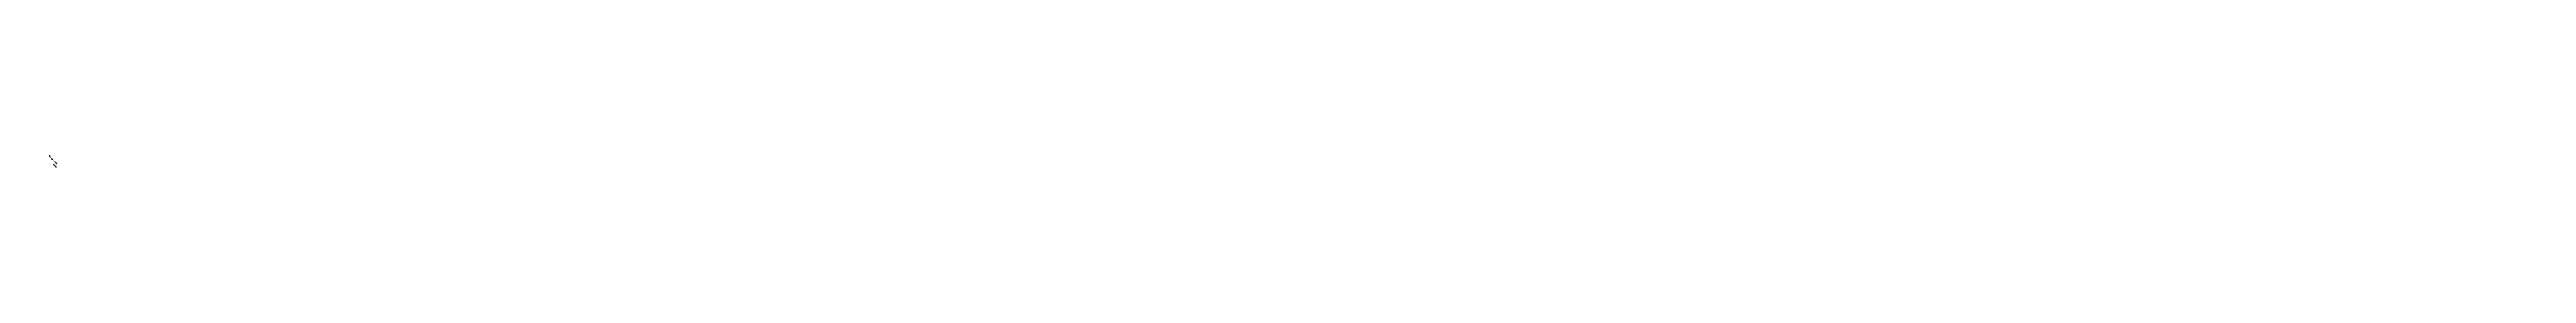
# Model space of a CAD drawing. Header units: millimetres. Extents: x 168002 to 380031, y 128000 to 129000.
import ezdxf
from ezdxf.enums import TextEntityAlignment as Align

# ---------------------------------------------------------------- set-up
doc = ezdxf.new("R2010")
doc.units = ezdxf.units.MM
doc.header["$PDMODE"] = 34
doc.linetypes.add('S_ST', pattern=[14, 8, -1.5, 0, -1.5, 0, -1.5, 0, -1.5])
doc.layers.get('Defpoints').update_dxf_attribs({"linetype": 'CONTINUOUS'})
doc.layers.add('S_100', color=5, linetype='CONTINUOUS')
doc.layers.add('S_400', color=7, linetype='CONTINUOUS')
doc.styles.get("Standard").update_dxf_attribs({"font": 'romans.shx', "width": 0.85})
doc.dimstyles.get("Standard").update_dxf_attribs({"dimtxt": 1.5, "dimasz": 1.2, "dimexe": 0.625, "dimexo": 0.625, "dimgap": 0.25, "dimtad": 1, "dimdec": 1, "dimzin": 0, "dimdsep": 46, "dimtxsty": 'Standard', "dimcen": -0.5, "dimadec": 0, "dimazin": 0, "dimtfac": 1, "dimtdec": 1, "dimtmove": 0, "dimatfit": 3, "dimfxl": 0, "dimtolj": 1, "dimtzin": 0, "dimarcsym": 0})

# ---------------------------------------------------------------- blocks, each defined once
blk = doc.blocks.new('*D0')
at = {"layer": 'Defpoints', "color": 0, "linetype": 'Continuous', "transparency": 16777216}
blk.add_point((168572, 128021), dxfattribs=at)
blk.add_point((168572, 128021), dxfattribs=at)
blk.add_point((168572, 128021), dxfattribs=at)
at = {"layer": 'S_100', "color": 0, "linetype": 'Continuous', "lineweight": -2, "transparency": 16777216}
for p, q in [((168571, 128020), (168570, 128020)), ((168572, 128021), (168572, 128021)), ((168572, 128020), (168572, 128020)), ((168573, 128022), (168579, 128027)), ((168573, 128021), (168573, 128021))]:
    blk.add_line(p, q, dxfattribs=at)
at = {"layer": 'S_100', "color": 0, "linetype": 'Continuous', "transparency": 16777216}
for points in [[(168571, 128020), (168571, 128020), (168572, 128021)], [(168573, 128022), (168573, 128022), (168572, 128021)]]:
    blk.add_solid(points, dxfattribs=at)
at = {"layer": 'S_100', "color": 0, "linetype": 'Continuous', "transparency": 16777216, "insert": (168577, 128027), "char_height": 1.12, "attachment_point": 5, "rotation": 40.3373}
blk.add_mtext('\\A1;1.1', dxfattribs=at)
blk = doc.blocks.new('*D1')
at = {"layer": 'Defpoints', "color": 0, "linetype": 'Continuous', "transparency": 16777216}
for p in [(168564, 128027), (168566, 128023), (168569, 128030)]:
    blk.add_point(p, dxfattribs=at)
at = {"layer": 'S_100', "color": 0, "linetype": 'Continuous', "lineweight": -2, "transparency": 16777216}
for p, q in [((168564, 128027), (168569, 128031)), ((168566, 128024), (168572, 128027)), ((168569, 128030), (168571, 128027)), ((168571, 128027), (168573, 128023))]:
    blk.add_line(p, q, dxfattribs=at)
at = {"layer": 'S_100', "color": 0, "linetype": 'Continuous', "transparency": 16777216}
for points in [[(168569, 128030), (168569, 128029), (168569, 128030)], [(168571, 128027), (168571, 128027), (168571, 128027)]]:
    blk.add_solid(points, dxfattribs=at)
at = {"layer": 'S_100', "color": 0, "linetype": 'Continuous', "transparency": 16777216, "insert": (168573, 128025), "char_height": 1.12, "attachment_point": 5, "rotation": 301.4668}
blk.add_mtext('\\A1;4.4', dxfattribs=at)
blk = doc.blocks.new('*D2')
at = {"layer": 'Defpoints', "color": 0, "linetype": 'Continuous', "transparency": 16777216}
for p in [(168558, 128024), (168565, 128032), (168567, 128029)]:
    blk.add_point(p, dxfattribs=at)
at = {"layer": 'S_100', "color": 0, "linetype": 'Continuous', "lineweight": -2, "transparency": 16777216}
for p, q in [((168557, 128027), (168554, 128033)), ((168565, 128032), (168556, 128027)), ((168558, 128025), (168557, 128026)), ((168567, 128029), (168558, 128024))]:
    blk.add_line(p, q, dxfattribs=at)
at = {"layer": 'S_100', "color": 0, "linetype": 'Continuous', "transparency": 16777216}
for points in [[(168557, 128026), (168557, 128026), (168557, 128027)], [(168558, 128025), (168558, 128025), (168558, 128024)]]:
    blk.add_solid(points, dxfattribs=at)
at = {"layer": 'S_100', "color": 0, "linetype": 'Continuous', "transparency": 16777216, "insert": (168555, 128032), "char_height": 1.12, "attachment_point": 5, "rotation": 299.66756}
blk.add_mtext('\\A1;3.3', dxfattribs=at)
blk = doc.blocks.new('*D3')
at = {"layer": 'Defpoints', "color": 0, "linetype": 'Continuous', "transparency": 16777216}
for p in [(168555, 128040), (168557, 128042), (168557, 128042)]:
    blk.add_point(p, dxfattribs=at)
at = {"layer": 'S_100', "color": 0, "linetype": 'Continuous', "lineweight": -2, "transparency": 16777216}
for p, q in [((168555, 128040), (168557, 128042)), ((168557, 128042), (168560, 128045))]:
    blk.add_line(p, q, dxfattribs=at)
at = {"layer": 'S_100', "color": 0, "linetype": 'Continuous', "transparency": 16777216}
for points in [[(168555, 128041), (168556, 128040), (168555, 128040)], [(168557, 128042), (168557, 128042), (168557, 128042)]]:
    blk.add_solid(points, dxfattribs=at)
at = {"layer": 'S_100', "color": 0, "linetype": 'Continuous', "transparency": 16777216, "insert": (168559, 128045), "char_height": 1.12, "attachment_point": 5, "rotation": 41.27417}
blk.add_mtext('\\A1;3.6', dxfattribs=at)
blk = doc.blocks.new('*D4')
at = {"layer": 'Defpoints', "color": 0, "linetype": 'Continuous', "transparency": 16777216}
for p in [(168526, 128061), (168526, 128061), (168529, 128063)]:
    blk.add_point(p, dxfattribs=at)
at = {"layer": 'S_100', "color": 0, "linetype": 'Continuous', "lineweight": -2, "transparency": 16777216}
for p, q in [((168526, 128061), (168526, 128061)), ((168527, 128062), (168529, 128063)), ((168529, 128063), (168534, 128068)), ((168529, 128064), (168529, 128064))]:
    blk.add_line(p, q, dxfattribs=at)
at = {"layer": 'S_100', "color": 0, "linetype": 'Continuous', "transparency": 16777216}
for points in [[(168527, 128062), (168527, 128061), (168526, 128061)], [(168528, 128063), (168529, 128063), (168529, 128063)]]:
    blk.add_solid(points, dxfattribs=at)
at = {"layer": 'S_100', "color": 0, "linetype": 'Continuous', "transparency": 16777216, "insert": (168533, 128067), "char_height": 1.12, "attachment_point": 5, "rotation": 41.58132}
blk.add_mtext('\\A1;3.7', dxfattribs=at)
blk = doc.blocks.new('*D5')
at = {"layer": 'Defpoints', "color": 0, "linetype": 'Continuous', "transparency": 16777216}
for p in [(168509, 128080), (168509, 128080), (168512, 128082)]:
    blk.add_point(p, dxfattribs=at)
at = {"layer": 'S_100', "color": 0, "linetype": 'Continuous', "lineweight": -2, "transparency": 16777216}
for p, q in [((168510, 128081), (168511, 128082)), ((168510, 128080), (168510, 128080)), ((168512, 128082), (168515, 128085)), ((168512, 128082), (168512, 128082))]:
    blk.add_line(p, q, dxfattribs=at)
at = {"layer": 'S_100', "color": 0, "linetype": 'Continuous', "transparency": 16777216}
for points in [[(168510, 128081), (168510, 128081), (168509, 128080)], [(168511, 128082), (168511, 128082), (168512, 128082)]]:
    blk.add_solid(points, dxfattribs=at)
at = {"layer": 'S_100', "color": 0, "linetype": 'Continuous', "transparency": 16777216, "insert": (168513, 128085), "char_height": 1.12, "attachment_point": 5, "rotation": 41.85199}
blk.add_mtext('\\A1;3.4', dxfattribs=at)
blk = doc.blocks.new('*D6')
at = {"layer": 'Defpoints', "color": 0, "linetype": 'Continuous', "transparency": 16777216}
for p in [(168481, 128101), (168483, 128098), (168504, 128116)]:
    blk.add_point(p, dxfattribs=at)
at = {"layer": 'S_100', "color": 0, "linetype": 'Continuous', "lineweight": -2, "transparency": 16777216}
for p, q in [((168481, 128101), (168476, 128097)), ((168483, 128098), (168480, 128101)), ((168501, 128119), (168481, 128102)), ((168504, 128117), (168501, 128120))]:
    blk.add_line(p, q, dxfattribs=at)
at = {"layer": 'S_100', "color": 0, "linetype": 'Continuous', "transparency": 16777216}
for points in [[(168481, 128102), (168481, 128102), (168481, 128101)], [(168501, 128119), (168501, 128119), (168501, 128119)]]:
    blk.add_solid(points, dxfattribs=at)
at = {"layer": 'S_100', "color": 0, "linetype": 'Continuous', "transparency": 16777216, "insert": (168477, 128099), "char_height": 1.12, "attachment_point": 5, "rotation": 41.48285}
blk.add_mtext('\\A1;27.7', dxfattribs=at)
blk = doc.blocks.new('*D7')
at = {"layer": 'Defpoints', "color": 0, "linetype": 'Continuous', "transparency": 16777216}
for p in [(168462, 128136), (168471, 128144), (168473, 128142)]:
    blk.add_point(p, dxfattribs=at)
at = {"layer": 'S_100', "color": 0, "linetype": 'Continuous', "lineweight": -2, "transparency": 16777216}
for p, q in [((168462, 128136), (168464, 128134)), ((168464, 128135), (168472, 128142)), ((168472, 128144), (168473, 128142)), ((168473, 128142), (168477, 128146))]:
    blk.add_line(p, q, dxfattribs=at)
at = {"layer": 'S_100', "color": 0, "linetype": 'Continuous', "transparency": 16777216}
for points in [[(168464, 128135), (168464, 128135), (168464, 128134)], [(168472, 128142), (168472, 128142), (168473, 128142)]]:
    blk.add_solid(points, dxfattribs=at)
at = {"layer": 'S_100', "color": 0, "linetype": 'Continuous', "transparency": 16777216, "insert": (168475, 128146), "char_height": 1.12, "attachment_point": 5, "rotation": 40.9268}
blk.add_mtext('\\A1;12.5', dxfattribs=at)
blk = doc.blocks.new('*D8')
at = {"layer": 'Defpoints', "color": 0, "linetype": 'Continuous', "transparency": 16777216}
for p in [(168451, 128144), (168451, 128144), (168454, 128146)]:
    blk.add_point(p, dxfattribs=at)
at = {"layer": 'S_100', "color": 0, "linetype": 'Continuous', "lineweight": -2, "transparency": 16777216}
for p, q in [((168451, 128144), (168451, 128144)), ((168452, 128145), (168454, 128146)), ((168454, 128146), (168458, 128148)), ((168454, 128147), (168454, 128147))]:
    blk.add_line(p, q, dxfattribs=at)
at = {"layer": 'S_100', "color": 0, "linetype": 'Continuous', "transparency": 16777216}
for points in [[(168451, 128145), (168452, 128144), (168451, 128144)], [(168454, 128146), (168454, 128146), (168454, 128146)]]:
    blk.add_solid(points, dxfattribs=at)
at = {"layer": 'S_100', "color": 0, "linetype": 'Continuous', "transparency": 16777216, "insert": (168456, 128148), "char_height": 1.12, "attachment_point": 5, "rotation": 30.64215}
blk.add_mtext('\\A1;4.2', dxfattribs=at)
blk = doc.blocks.new('*D9')
at = {"layer": 'Defpoints', "color": 0, "linetype": 'Continuous', "transparency": 16777216}
for p in [(168432, 128177), (168432, 128177), (168435, 128179)]:
    blk.add_point(p, dxfattribs=at)
at = {"layer": 'S_100', "color": 0, "linetype": 'Continuous', "lineweight": -2, "transparency": 16777216}
for p, q in [((168432, 128177), (168432, 128177)), ((168433, 128177), (168434, 128179)), ((168434, 128180), (168434, 128180)), ((168435, 128179), (168438, 128182))]:
    blk.add_line(p, q, dxfattribs=at)
at = {"layer": 'S_100', "color": 0, "linetype": 'Continuous', "transparency": 16777216}
for points in [[(168433, 128178), (168433, 128177), (168432, 128177)], [(168434, 128179), (168434, 128179), (168435, 128179)]]:
    blk.add_solid(points, dxfattribs=at)
at = {"layer": 'S_100', "color": 0, "linetype": 'Continuous', "transparency": 16777216, "insert": (168436, 128182), "char_height": 1.12, "attachment_point": 5, "rotation": 42.14352}
blk.add_mtext('\\A1;3.6', dxfattribs=at)
blk = doc.blocks.new('*D10')
at = {"layer": 'Defpoints', "color": 0, "linetype": 'Continuous', "transparency": 16777216}
for p in [(168416, 128194), (168416, 128194), (168419, 128197)]:
    blk.add_point(p, dxfattribs=at)
at = {"layer": 'S_100', "color": 0, "linetype": 'Continuous', "lineweight": -2, "transparency": 16777216}
for p, q in [((168417, 128195), (168419, 128196)), ((168417, 128194), (168417, 128194)), ((168419, 128197), (168422, 128200)), ((168419, 128197), (168420, 128197))]:
    blk.add_line(p, q, dxfattribs=at)
at = {"layer": 'S_100', "color": 0, "linetype": 'Continuous', "transparency": 16777216}
for points in [[(168417, 128195), (168417, 128194), (168416, 128194)], [(168418, 128196), (168419, 128196), (168419, 128197)]]:
    blk.add_solid(points, dxfattribs=at)
at = {"layer": 'S_100', "color": 0, "linetype": 'Continuous', "transparency": 16777216, "insert": (168421, 128199), "char_height": 1.12, "attachment_point": 5, "rotation": 44.72372}
blk.add_mtext('\\A1;4.2', dxfattribs=at)
blk = doc.blocks.new('*D11')
at = {"layer": 'Defpoints', "color": 0, "linetype": 'Continuous', "transparency": 16777216}
for p in [(168408, 128200), (168408, 128200), (168413, 128203)]:
    blk.add_point(p, dxfattribs=at)
at = {"layer": 'S_100', "color": 0, "linetype": 'Continuous', "lineweight": -2, "transparency": 16777216}
for p, q in [((168408, 128200), (168408, 128200)), ((168409, 128201), (168412, 128203)), ((168413, 128203), (168416, 128206)), ((168413, 128203), (168413, 128203))]:
    blk.add_line(p, q, dxfattribs=at)
at = {"layer": 'S_100', "color": 0, "linetype": 'Continuous', "transparency": 16777216}
for points in [[(168409, 128201), (168409, 128200), (168408, 128200)], [(168412, 128203), (168412, 128203), (168413, 128203)]]:
    blk.add_solid(points, dxfattribs=at)
at = {"layer": 'S_100', "color": 0, "linetype": 'Continuous', "transparency": 16777216, "insert": (168415, 128206), "char_height": 1.12, "attachment_point": 5, "rotation": 36.50679}
blk.add_mtext('\\A1;5.8', dxfattribs=at)
blk = doc.blocks.new('*D12')
at = {"layer": 'Defpoints', "color": 0, "linetype": 'Continuous', "transparency": 16777216}
for p in [(168388, 128217), (168389, 128217), (168391, 128221)]:
    blk.add_point(p, dxfattribs=at)
at = {"layer": 'S_100', "color": 0, "linetype": 'Continuous', "lineweight": -2, "transparency": 16777216}
for p, q in [((168388, 128218), (168388, 128218)), ((168389, 128218), (168391, 128220)), ((168391, 128221), (168394, 128225)), ((168391, 128221), (168391, 128221))]:
    blk.add_line(p, q, dxfattribs=at)
at = {"layer": 'S_100', "color": 0, "linetype": 'Continuous', "transparency": 16777216}
for points in [[(168389, 128218), (168389, 128218), (168388, 128217)], [(168390, 128220), (168391, 128220), (168391, 128221)]]:
    blk.add_solid(points, dxfattribs=at)
at = {"layer": 'S_100', "color": 0, "linetype": 'Continuous', "transparency": 16777216, "insert": (168393, 128225), "char_height": 1.12, "attachment_point": 5, "rotation": 54.74622}
blk.add_mtext('\\A1;4.5', dxfattribs=at)
blk = doc.blocks.new('*D13')
at = {"layer": 'Defpoints', "color": 0, "linetype": 'Continuous', "transparency": 16777216}
for p in [(168380, 128224), (168388, 128217), (168392, 128222)]:
    blk.add_point(p, dxfattribs=at)
at = {"layer": 'S_100', "color": 0, "linetype": 'Continuous', "lineweight": -2, "transparency": 16777216}
for p, q in [((168380, 128224), (168383, 128229)), ((168384, 128228), (168391, 128223)), ((168389, 128218), (168392, 128223))]:
    blk.add_line(p, q, dxfattribs=at)
at = {"layer": 'S_100', "color": 0, "linetype": 'Continuous', "transparency": 16777216}
for points in [[(168384, 128228), (168384, 128228), (168383, 128228)], [(168391, 128223), (168391, 128223), (168392, 128222)]]:
    blk.add_solid(points, dxfattribs=at)
at = {"layer": 'S_100', "color": 0, "linetype": 'Continuous', "transparency": 16777216, "insert": (168386, 128227), "char_height": 1.12, "attachment_point": 5, "rotation": 324.74622}
blk.add_mtext('\\A1;10.7', dxfattribs=at)
blk = doc.blocks.new('*D14')
at = {"layer": 'Defpoints', "color": 0, "linetype": 'Continuous', "transparency": 16777216}
for p in [(168381, 128225), (168381, 128225), (168382, 128227)]:
    blk.add_point(p, dxfattribs=at)
at = {"layer": 'S_100', "color": 0, "linetype": 'Continuous', "lineweight": -2, "transparency": 16777216}
for p, q in [((168381, 128226), (168380, 128226)), ((168381, 128226), (168382, 128226)), ((168382, 128227), (168385, 128231)), ((168382, 128227), (168382, 128227))]:
    blk.add_line(p, q, dxfattribs=at)
at = {"layer": 'S_100', "color": 0, "linetype": 'Continuous', "transparency": 16777216}
for points in [[(168381, 128226), (168382, 128226), (168382, 128227)], [(168381, 128226), (168382, 128226), (168381, 128225)]]:
    blk.add_solid(points, dxfattribs=at)
at = {"layer": 'S_100', "color": 0, "linetype": 'Continuous', "transparency": 16777216, "insert": (168384, 128231), "char_height": 1.12, "attachment_point": 5, "rotation": 54.74622}
blk.add_mtext('\\A1;2.2', dxfattribs=at)
blk = doc.blocks.new('*D15')
at = {"layer": 'Defpoints', "color": 0, "linetype": 'Continuous', "transparency": 16777216}
for p in [(168336, 128198), (168339, 128194), (168381, 128225)]:
    blk.add_point(p, dxfattribs=at)
at = {"layer": 'S_100', "color": 0, "linetype": 'Continuous', "lineweight": -2, "transparency": 16777216}
for p, q in [((168336, 128198), (168332, 128195)), ((168339, 128194), (168336, 128198)), ((168377, 128228), (168337, 128199)), ((168381, 128225), (168378, 128229))]:
    blk.add_line(p, q, dxfattribs=at)
at = {"layer": 'S_100', "color": 0, "linetype": 'Continuous', "transparency": 16777216}
for points in [[(168337, 128199), (168337, 128198), (168336, 128198)], [(168377, 128229), (168377, 128228), (168378, 128229)]]:
    blk.add_solid(points, dxfattribs=at)
at = {"layer": 'S_100', "color": 0, "linetype": 'Continuous', "transparency": 16777216, "insert": (168333, 128197), "char_height": 1.12, "attachment_point": 5, "rotation": 36.77818}
blk.add_mtext('\\A1;51.7', dxfattribs=at)
blk = doc.blocks.new('*D16')
at = {"layer": 'Defpoints', "color": 0, "linetype": 'Continuous', "transparency": 16777216}
blk.add_point((168379, 128231), dxfattribs=at)
blk.add_point((168379, 128231), dxfattribs=at)
blk.add_point((168379, 128231), dxfattribs=at)
at = {"layer": 'S_100', "color": 0, "linetype": 'Continuous', "lineweight": -2, "transparency": 16777216}
for p, q in [((168379, 128232), (168376, 128235)), ((168379, 128231), (168379, 128231)), ((168379, 128231), (168379, 128231)), ((168379, 128231), (168379, 128231)), ((168380, 128230), (168381, 128230))]:
    blk.add_line(p, q, dxfattribs=at)
at = {"layer": 'S_100', "color": 0, "linetype": 'Continuous', "transparency": 16777216}
for points in [[(168379, 128232), (168379, 128232), (168379, 128231)], [(168380, 128230), (168380, 128230), (168379, 128231)]]:
    blk.add_solid(points, dxfattribs=at)
at = {"layer": 'S_100', "color": 0, "linetype": 'Continuous', "transparency": 16777216, "insert": (168377, 128235), "char_height": 1.12, "attachment_point": 5, "rotation": 308.95117}
blk.add_mtext('\\A1;0.3', dxfattribs=at)
blk = doc.blocks.new('*D17')
at = {"layer": 'Defpoints', "color": 0, "linetype": 'Continuous', "transparency": 16777216}
for p in [(168449, 128271), (168449, 128271), (168450, 128268)]:
    blk.add_point(p, dxfattribs=at)
at = {"layer": 'S_100', "color": 0, "linetype": 'Continuous', "lineweight": -2, "transparency": 16777216}
for p, q in [((168449, 128271), (168447, 128275)), ((168450, 128268), (168449, 128270))]:
    blk.add_line(p, q, dxfattribs=at)
at = {"layer": 'S_100', "color": 0, "linetype": 'Continuous', "transparency": 16777216}
for points in [[(168449, 128270), (168449, 128270), (168449, 128271)], [(168450, 128269), (168450, 128268), (168450, 128268)]]:
    blk.add_solid(points, dxfattribs=at)
at = {"layer": 'S_100', "color": 0, "linetype": 'Continuous', "transparency": 16777216, "insert": (168448, 128274), "char_height": 1.12, "attachment_point": 5, "rotation": 293.94526}
blk.add_mtext('\\A1;3.6', dxfattribs=at)
blk = doc.blocks.new('*D18')
at = {"layer": 'Defpoints', "color": 0, "linetype": 'Continuous', "transparency": 16777216}
for p in [(168598, 128351), (168607, 128334), (168611, 128338)]:
    blk.add_point(p, dxfattribs=at)
at = {"layer": 'S_100', "color": 0, "linetype": 'Continuous', "lineweight": -2, "transparency": 16777216}
for p, q in [((168598, 128350), (168594, 128346)), ((168595, 128346), (168606, 128335)), ((168610, 128338), (168607, 128334)), ((168607, 128334), (168610, 128331))]:
    blk.add_line(p, q, dxfattribs=at)
at = {"layer": 'S_100', "color": 0, "linetype": 'Continuous', "transparency": 16777216}
for points in [[(168595, 128346), (168595, 128346), (168594, 128347)], [(168606, 128335), (168606, 128335), (168607, 128334)]]:
    blk.add_solid(points, dxfattribs=at)
at = {"layer": 'S_100', "color": 0, "linetype": 'Continuous', "transparency": 16777216, "insert": (168610, 128332), "char_height": 1.12, "attachment_point": 5, "rotation": 315.85213}
blk.add_mtext('\\A1;18.0', dxfattribs=at)
blk = doc.blocks.new('*D19')
at = {"layer": 'Defpoints', "color": 0, "linetype": 'Continuous', "transparency": 16777216}
for p in [(168584, 128364), (168584, 128341), (168593, 128346)]:
    blk.add_point(p, dxfattribs=at)
at = {"layer": 'S_100', "color": 0, "linetype": 'Continuous', "lineweight": -2, "transparency": 16777216}
for p, q in [((168583, 128364), (168574, 128359)), ((168575, 128358), (168584, 128342)), ((168593, 128346), (168584, 128341)), ((168584, 128341), (168587, 128337))]:
    blk.add_line(p, q, dxfattribs=at)
at = {"layer": 'S_100', "color": 0, "linetype": 'Continuous', "transparency": 16777216}
for points in [[(168575, 128358), (168575, 128358), (168574, 128359)], [(168584, 128342), (168584, 128342), (168584, 128341)]]:
    blk.add_solid(points, dxfattribs=at)
at = {"layer": 'S_100', "color": 0, "linetype": 'Continuous', "transparency": 16777216, "insert": (168586, 128339), "char_height": 1.12, "attachment_point": 5, "rotation": 298.57349}
blk.add_mtext('\\A1;20.0', dxfattribs=at)
blk = doc.blocks.new('*D20')
at = {"layer": 'Defpoints', "color": 0, "linetype": 'Continuous', "transparency": 16777216}
for p in [(168586, 128363), (168593, 128370), (168593, 128370)]:
    blk.add_point(p, dxfattribs=at)
at = {"layer": 'S_100', "color": 0, "linetype": 'Continuous', "lineweight": -2, "transparency": 16777216}
for p, q in [((168586, 128363), (168580, 128356)), ((168586, 128363), (168586, 128363)), ((168592, 128369), (168587, 128363)), ((168593, 128370), (168593, 128370))]:
    blk.add_line(p, q, dxfattribs=at)
at = {"layer": 'S_100', "color": 0, "linetype": 'Continuous', "transparency": 16777216}
for points in [[(168587, 128364), (168587, 128363), (168586, 128363)], [(168592, 128369), (168593, 128369), (168593, 128370)]]:
    blk.add_solid(points, dxfattribs=at)
at = {"layer": 'S_100', "color": 0, "linetype": 'Continuous', "transparency": 16777216, "insert": (168580, 128358), "char_height": 1.12, "attachment_point": 5, "rotation": 45.38382}
blk.add_mtext('\\A1;9.5', dxfattribs=at)
blk = doc.blocks.new('*D21')
at = {"layer": 'Defpoints', "color": 0, "linetype": 'Continuous', "transparency": 16777216}
blk.add_point((168567, 128382), dxfattribs=at)
blk.add_point((168567, 128382), dxfattribs=at)
blk.add_point((168567, 128382), dxfattribs=at)
at = {"layer": 'S_100', "color": 0, "linetype": 'Continuous', "lineweight": -2, "transparency": 16777216}
for p, q in [((168566, 128381), (168555, 128370)), ((168566, 128382), (168566, 128382)), ((168567, 128382), (168567, 128382)), ((168567, 128382), (168567, 128382)), ((168568, 128383), (168569, 128383))]:
    blk.add_line(p, q, dxfattribs=at)
at = {"layer": 'S_100', "color": 0, "linetype": 'Continuous', "transparency": 16777216}
for points in [[(168566, 128381), (168566, 128381), (168567, 128382)], [(168568, 128383), (168568, 128383), (168567, 128382)]]:
    blk.add_solid(points, dxfattribs=at)
at = {"layer": 'S_100', "color": 0, "linetype": 'Continuous', "transparency": 16777216, "insert": (168558, 128374), "char_height": 1.12, "attachment_point": 5, "rotation": 45.32981}
blk.add_mtext('\\A1;axe ch/v 0.8', dxfattribs=at)
blk = doc.blocks.new('*D22')
at = {"layer": 'Defpoints', "color": 0, "linetype": 'Continuous', "transparency": 16777216}
for p in [(168552, 128396), (168559, 128403), (168559, 128403)]:
    blk.add_point(p, dxfattribs=at)
at = {"layer": 'S_100', "color": 0, "linetype": 'Continuous', "lineweight": -2, "transparency": 16777216}
for p, q in [((168552, 128396), (168547, 128390)), ((168552, 128396), (168552, 128396)), ((168558, 128402), (168553, 128396)), ((168559, 128403), (168559, 128403))]:
    blk.add_line(p, q, dxfattribs=at)
at = {"layer": 'S_100', "color": 0, "linetype": 'Continuous', "transparency": 16777216}
for points in [[(168553, 128397), (168553, 128396), (168552, 128396)], [(168558, 128402), (168558, 128402), (168559, 128403)]]:
    blk.add_solid(points, dxfattribs=at)
at = {"layer": 'S_100', "color": 0, "linetype": 'Continuous', "transparency": 16777216, "insert": (168547, 128391), "char_height": 1.12, "attachment_point": 5, "rotation": 45.76751}
blk.add_mtext('\\A1;9.5', dxfattribs=at)
blk = doc.blocks.new('*D23')
at = {"layer": 'Defpoints', "color": 0, "linetype": 'Continuous', "transparency": 16777216}
for p in [(168533, 128414), (168540, 128421), (168540, 128421)]:
    blk.add_point(p, dxfattribs=at)
at = {"layer": 'S_100', "color": 0, "linetype": 'Continuous', "lineweight": -2, "transparency": 16777216}
for p, q in [((168533, 128414), (168527, 128408)), ((168533, 128414), (168533, 128414)), ((168539, 128420), (168534, 128415)), ((168540, 128421), (168540, 128421))]:
    blk.add_line(p, q, dxfattribs=at)
at = {"layer": 'S_100', "color": 0, "linetype": 'Continuous', "transparency": 16777216}
for points in [[(168534, 128415), (168534, 128415), (168533, 128414)], [(168539, 128420), (168539, 128420), (168540, 128421)]]:
    blk.add_solid(points, dxfattribs=at)
at = {"layer": 'S_100', "color": 0, "linetype": 'Continuous', "transparency": 16777216, "insert": (168527, 128409), "char_height": 1.12, "attachment_point": 5, "rotation": 45.93283}
blk.add_mtext('\\A1;9.5', dxfattribs=at)
blk = doc.blocks.new('*D24')
at = {"layer": 'Defpoints', "color": 0, "linetype": 'Continuous', "transparency": 16777216}
for p in [(168474, 128471), (168481, 128478), (168481, 128478)]:
    blk.add_point(p, dxfattribs=at)
at = {"layer": 'S_100', "color": 0, "linetype": 'Continuous', "lineweight": -2, "transparency": 16777216}
for p, q in [((168474, 128471), (168468, 128465)), ((168474, 128472), (168474, 128472)), ((168480, 128478), (168475, 128472)), ((168480, 128479), (168480, 128479))]:
    blk.add_line(p, q, dxfattribs=at)
at = {"layer": 'S_100', "color": 0, "linetype": 'Continuous', "transparency": 16777216}
for points in [[(168475, 128472), (168475, 128472), (168474, 128471)], [(168480, 128478), (168480, 128478), (168481, 128478)]]:
    blk.add_solid(points, dxfattribs=at)
at = {"layer": 'S_100', "color": 0, "linetype": 'Continuous', "transparency": 16777216, "insert": (168468, 128466), "char_height": 1.12, "attachment_point": 5, "rotation": 46.37662}
blk.add_mtext('\\A1;9.5', dxfattribs=at)
blk = doc.blocks.new('*D25')
at = {"layer": 'Defpoints', "color": 0, "linetype": 'Continuous', "transparency": 16777216}
for p in [(168414, 128529), (168421, 128536), (168421, 128536)]:
    blk.add_point(p, dxfattribs=at)
at = {"layer": 'S_100', "color": 0, "linetype": 'Continuous', "lineweight": -2, "transparency": 16777216}
for p, q in [((168415, 128530), (168420, 128536)), ((168421, 128536), (168424, 128539))]:
    blk.add_line(p, q, dxfattribs=at)
at = {"layer": 'S_100', "color": 0, "linetype": 'Continuous', "transparency": 16777216}
for points in [[(168415, 128530), (168415, 128530), (168414, 128529)], [(168420, 128536), (168420, 128536), (168421, 128536)]]:
    blk.add_solid(points, dxfattribs=at)
at = {"layer": 'S_100', "color": 0, "linetype": 'Continuous', "transparency": 16777216, "insert": (168422, 128539), "char_height": 1.12, "attachment_point": 5, "rotation": 46.09095}
blk.add_mtext('\\A1;9.5', dxfattribs=at)
blk = doc.blocks.new('*D26')
at = {"layer": 'Defpoints', "color": 0, "linetype": 'Continuous', "transparency": 16777216}
for p in [(168341, 128599), (168349, 128606), (168349, 128606)]:
    blk.add_point(p, dxfattribs=at)
at = {"layer": 'S_100', "color": 0, "linetype": 'Continuous', "lineweight": -2, "transparency": 16777216}
for p, q in [((168342, 128600), (168348, 128606)), ((168349, 128606), (168352, 128610))]:
    blk.add_line(p, q, dxfattribs=at)
at = {"layer": 'S_100', "color": 0, "linetype": 'Continuous', "transparency": 16777216}
for points in [[(168342, 128600), (168342, 128600), (168341, 128599)], [(168348, 128606), (168348, 128606), (168349, 128606)]]:
    blk.add_solid(points, dxfattribs=at)
at = {"layer": 'S_100', "color": 0, "linetype": 'Continuous', "transparency": 16777216, "insert": (168350, 128609), "char_height": 1.12, "attachment_point": 5, "rotation": 45.78733}
blk.add_mtext('\\A1;10.2', dxfattribs=at)
blk = doc.blocks.new('*D27')
at = {"layer": 'Defpoints', "color": 0, "linetype": 'Continuous', "transparency": 16777216}
for p in [(168321, 128619), (168321, 128619), (168322, 128620)]:
    blk.add_point(p, dxfattribs=at)
at = {"layer": 'S_100', "color": 0, "linetype": 'Continuous', "lineweight": -2, "transparency": 16777216}
for p, q in [((168320, 128619), (168319, 128618)), ((168321, 128619), (168322, 128620)), ((168321, 128619), (168321, 128619)), ((168322, 128621), (168325, 128624)), ((168322, 128620), (168322, 128620))]:
    blk.add_line(p, q, dxfattribs=at)
at = {"layer": 'S_100', "color": 0, "linetype": 'Continuous', "transparency": 16777216}
for points in [[(168320, 128619), (168320, 128619), (168321, 128619)], [(168322, 128621), (168322, 128621), (168322, 128620)]]:
    blk.add_solid(points, dxfattribs=at)
at = {"layer": 'S_100', "color": 0, "linetype": 'Continuous', "transparency": 16777216, "insert": (168324, 128624), "char_height": 1.12, "attachment_point": 5, "rotation": 45.74041}
blk.add_mtext('\\A1;1.6', dxfattribs=at)
blk = doc.blocks.new('*D28')
at = {"layer": 'Defpoints', "color": 0, "linetype": 'Continuous', "transparency": 16777216}
for p in [(168294, 128646), (168294, 128645), (168294, 128645)]:
    blk.add_point(p, dxfattribs=at)
at = {"layer": 'S_100', "color": 0, "linetype": 'Continuous', "lineweight": -2, "transparency": 16777216}
for p, q in [((168293, 128644), (168290, 128641)), ((168294, 128646), (168294, 128645)), ((168295, 128646), (168296, 128647))]:
    blk.add_line(p, q, dxfattribs=at)
at = {"layer": 'S_100', "color": 0, "linetype": 'Continuous', "transparency": 16777216}
for points in [[(168293, 128645), (168293, 128644), (168294, 128645)], [(168295, 128647), (168295, 128646), (168294, 128646)]]:
    blk.add_solid(points, dxfattribs=at)
at = {"layer": 'S_100', "color": 0, "linetype": 'Continuous', "transparency": 16777216, "insert": (168290, 128643), "char_height": 1.12, "attachment_point": 5, "rotation": 46.70808}
blk.add_mtext('\\A1;0.9', dxfattribs=at)
blk = doc.blocks.new('*D29')
at = {"layer": 'Defpoints', "color": 0, "linetype": 'Continuous', "transparency": 16777216}
for p in [(168266, 128660), (168266, 128660), (168272, 128667)]:
    blk.add_point(p, dxfattribs=at)
at = {"layer": 'S_100', "color": 0, "linetype": 'Continuous', "lineweight": -2, "transparency": 16777216}
for p, q in [((168266, 128660), (168264, 128657)), ((168272, 128666), (168267, 128660))]:
    blk.add_line(p, q, dxfattribs=at)
at = {"layer": 'S_100', "color": 0, "linetype": 'Continuous', "transparency": 16777216}
for points in [[(168267, 128660), (168267, 128660), (168266, 128660)], [(168272, 128666), (168272, 128666), (168272, 128667)]]:
    blk.add_solid(points, dxfattribs=at)
at = {"layer": 'S_100', "color": 0, "linetype": 'Continuous', "transparency": 16777216, "insert": (168264, 128658), "char_height": 1.12, "attachment_point": 5, "rotation": 49.70907}
blk.add_mtext('\\A1;9.7', dxfattribs=at)
blk = doc.blocks.new('*D30')
at = {"layer": 'Defpoints', "color": 0, "linetype": 'Continuous', "transparency": 16777216}
for p in [(168205, 128685), (168206, 128690), (168226, 128687)]:
    blk.add_point(p, dxfattribs=at)
at = {"layer": 'S_100', "color": 0, "linetype": 'Continuous', "lineweight": -2, "transparency": 16777216}
for p, q in [((168205, 128685), (168200, 128686)), ((168206, 128690), (168205, 128685)), ((168224, 128682), (168206, 128685)), ((168225, 128687), (168225, 128681))]:
    blk.add_line(p, q, dxfattribs=at)
at = {"layer": 'S_100', "color": 0, "linetype": 'Continuous', "transparency": 16777216}
for points in [[(168206, 128685), (168206, 128685), (168205, 128685)], [(168224, 128682), (168224, 128682), (168225, 128682)]]:
    blk.add_solid(points, dxfattribs=at)
at = {"layer": 'S_100', "color": 0, "linetype": 'Continuous', "transparency": 16777216, "insert": (168202, 128686), "char_height": 1.12, "attachment_point": 5, "rotation": 350.47501}
blk.add_mtext('\\A1;20.0', dxfattribs=at)
blk = doc.blocks.new('*D31')
at = {"layer": 'Defpoints', "color": 0, "linetype": 'Continuous', "transparency": 16777216}
for p in [(168204, 128679), (168206, 128690), (168245, 128684)]:
    blk.add_point(p, dxfattribs=at)
at = {"layer": 'S_100', "color": 0, "linetype": 'Continuous', "lineweight": -2, "transparency": 16777216}
for p, q in [((168204, 128679), (168198, 128680)), ((168206, 128690), (168204, 128679)), ((168242, 128673), (168205, 128679)), ((168245, 128683), (168243, 128672))]:
    blk.add_line(p, q, dxfattribs=at)
at = {"layer": 'S_100', "color": 0, "linetype": 'Continuous', "transparency": 16777216}
for points in [[(168205, 128679), (168205, 128679), (168204, 128679)], [(168243, 128673), (168242, 128673), (168243, 128673)]]:
    blk.add_solid(points, dxfattribs=at)
at = {"layer": 'S_100', "color": 0, "linetype": 'Continuous', "transparency": 16777216, "insert": (168200, 128681), "char_height": 1.12, "attachment_point": 5, "rotation": 350.2354}
blk.add_mtext('\\A1;40.0', dxfattribs=at)
blk = doc.blocks.new('*D32')
at = {"layer": 'Defpoints', "color": 0, "linetype": 'Continuous', "transparency": 16777216}
for p in [(168245, 128684), (168245, 128684), (168245, 128681)]:
    blk.add_point(p, dxfattribs=at)
at = {"layer": 'S_100', "color": 0, "linetype": 'Continuous', "lineweight": -2, "transparency": 16777216}
for p, q in [((168245, 128684), (168246, 128689)), ((168245, 128682), (168245, 128683))]:
    blk.add_line(p, q, dxfattribs=at)
at = {"layer": 'S_100', "color": 0, "linetype": 'Continuous', "transparency": 16777216}
for points in [[(168245, 128683), (168245, 128683), (168245, 128684)], [(168245, 128682), (168245, 128682), (168245, 128681)]]:
    blk.add_solid(points, dxfattribs=at)
at = {"layer": 'S_100', "color": 0, "linetype": 'Continuous', "transparency": 16777216, "insert": (168245, 128688), "char_height": 1.12, "attachment_point": 5, "rotation": 79.98014}
blk.add_mtext('\\A1;2.2', dxfattribs=at)
blk = doc.blocks.new('*D33')
at = {"layer": 'Defpoints', "color": 0, "linetype": 'Continuous', "transparency": 16777216}
for p in [(168225, 128684), (168226, 128687), (168226, 128687)]:
    blk.add_point(p, dxfattribs=at)
at = {"layer": 'S_100', "color": 0, "linetype": 'Continuous', "lineweight": -2, "transparency": 16777216}
for p, q in [((168225, 128684), (168223, 128672)), ((168225, 128687), (168225, 128687)), ((168225, 128686), (168225, 128685)), ((168225, 128684), (168225, 128684))]:
    blk.add_line(p, q, dxfattribs=at)
at = {"layer": 'S_100', "color": 0, "linetype": 'Continuous', "transparency": 16777216}
for points in [[(168225, 128686), (168226, 128686), (168226, 128687)], [(168225, 128685), (168225, 128685), (168225, 128684)]]:
    blk.add_solid(points, dxfattribs=at)
at = {"layer": 'S_100', "color": 0, "linetype": 'Continuous', "transparency": 16777216, "insert": (168222, 128673), "char_height": 1.12, "attachment_point": 5, "rotation": 80.5453}
blk.add_mtext('\\A1;2.6', dxfattribs=at)
blk = doc.blocks.new('*D34')
at = {"layer": 'Defpoints', "color": 0, "linetype": 'Continuous', "transparency": 16777216}
for p in [(168206, 128693), (168206, 128690), (168214, 128689)]:
    blk.add_point(p, dxfattribs=at)
at = {"layer": 'S_100', "color": 0, "linetype": 'Continuous', "lineweight": -2, "transparency": 16777216}
for p, q in [((168206, 128691), (168206, 128694)), ((168214, 128692), (168207, 128693)), ((168214, 128689), (168215, 128692))]:
    blk.add_line(p, q, dxfattribs=at)
at = {"layer": 'S_100', "color": 0, "linetype": 'Continuous', "transparency": 16777216}
for points in [[(168207, 128693), (168207, 128693), (168206, 128693)], [(168214, 128692), (168214, 128692), (168215, 128692)]]:
    blk.add_solid(points, dxfattribs=at)
at = {"layer": 'S_100', "color": 0, "linetype": 'Continuous', "transparency": 16777216, "insert": (168209, 128694), "char_height": 1.12, "attachment_point": 5, "rotation": 350.36658}
blk.add_mtext('\\A1;8.6', dxfattribs=at)
blk = doc.blocks.new('*D35')
at = {"layer": 'Defpoints', "color": 0, "linetype": 'Continuous', "transparency": 16777216}
for p in [(168218, 128708), (168218, 128708), (168225, 128702)]:
    blk.add_point(p, dxfattribs=at)
at = {"layer": 'S_100', "color": 0, "linetype": 'Continuous', "lineweight": -2, "transparency": 16777216}
for p, q in [((168218, 128708), (168214, 128712)), ((168225, 128702), (168218, 128708))]:
    blk.add_line(p, q, dxfattribs=at)
at = {"layer": 'S_100', "color": 0, "linetype": 'Continuous', "transparency": 16777216}
for points in [[(168219, 128708), (168218, 128708), (168218, 128708)], [(168225, 128702), (168224, 128702), (168225, 128702)]]:
    blk.add_solid(points, dxfattribs=at)
at = {"layer": 'S_100', "color": 0, "linetype": 'Continuous', "transparency": 16777216, "insert": (168216, 128711), "char_height": 1.12, "attachment_point": 5, "rotation": 317.77555}
blk.add_mtext('\\A1;10.0', dxfattribs=at)
blk = doc.blocks.new('*D36')
at = {"layer": 'Defpoints', "color": 0, "linetype": 'Continuous', "transparency": 16777216}
for p in [(168218, 128709), (168218, 128709), (168223, 128715)]:
    blk.add_point(p, dxfattribs=at)
at = {"layer": 'S_100', "color": 0, "linetype": 'Continuous', "lineweight": -2, "transparency": 16777216}
for p, q in [((168218, 128709), (168215, 128706)), ((168222, 128715), (168218, 128710)), ((168218, 128709), (168218, 128709)), ((168223, 128715), (168223, 128715))]:
    blk.add_line(p, q, dxfattribs=at)
at = {"layer": 'S_100', "color": 0, "linetype": 'Continuous', "transparency": 16777216}
for points in [[(168218, 128710), (168218, 128710), (168218, 128709)], [(168222, 128715), (168223, 128715), (168223, 128715)]]:
    blk.add_solid(points, dxfattribs=at)
at = {"layer": 'S_100', "color": 0, "linetype": 'Continuous', "transparency": 16777216, "insert": (168215, 128708), "char_height": 1.12, "attachment_point": 5, "rotation": 48.36177}
blk.add_mtext('\\A1;8.0', dxfattribs=at)
blk = doc.blocks.new('*D37')
at = {"layer": 'Defpoints', "color": 0, "linetype": 'Continuous', "transparency": 16777216}
for p in [(168218, 128720), (168220, 128722), (168220, 128722)]:
    blk.add_point(p, dxfattribs=at)
at = {"layer": 'S_100', "color": 0, "linetype": 'Continuous', "lineweight": -2, "transparency": 16777216}
for p, q in [((168218, 128721), (168219, 128721)), ((168220, 128722), (168223, 128726))]:
    blk.add_line(p, q, dxfattribs=at)
at = {"layer": 'S_100', "color": 0, "linetype": 'Continuous', "transparency": 16777216}
for points in [[(168218, 128721), (168219, 128721), (168218, 128720)], [(168219, 128722), (168219, 128721), (168220, 128722)]]:
    blk.add_solid(points, dxfattribs=at)
at = {"layer": 'S_100', "color": 0, "linetype": 'Continuous', "transparency": 16777216, "insert": (168222, 128726), "char_height": 1.12, "attachment_point": 5, "rotation": 45.96395}
blk.add_mtext('\\A1;2.5', dxfattribs=at)
blk = doc.blocks.new('*D38')
at = {"layer": 'Defpoints', "color": 0, "linetype": 'Continuous', "transparency": 16777216}
for p in [(168208, 128730), (168210, 128732), (168210, 128731)]:
    blk.add_point(p, dxfattribs=at)
at = {"layer": 'S_100', "color": 0, "linetype": 'Continuous', "lineweight": -2, "transparency": 16777216}
for p, q in [((168208, 128730), (168209, 128729)), ((168209, 128730), (168209, 128731)), ((168210, 128731), (168214, 128736)), ((168210, 128731), (168210, 128731))]:
    blk.add_line(p, q, dxfattribs=at)
at = {"layer": 'S_100', "color": 0, "linetype": 'Continuous', "transparency": 16777216}
for points in [[(168209, 128730), (168209, 128730), (168208, 128730)], [(168209, 128731), (168209, 128731), (168210, 128731)]]:
    blk.add_solid(points, dxfattribs=at)
at = {"layer": 'S_100', "color": 0, "linetype": 'Continuous', "transparency": 16777216, "insert": (168213, 128735), "char_height": 1.12, "attachment_point": 5, "rotation": 45.76757}
blk.add_mtext('\\A1;2.5', dxfattribs=at)
blk = doc.blocks.new('*D39')
at = {"layer": 'Defpoints', "color": 0, "linetype": 'Continuous', "transparency": 16777216}
blk.add_point((168199, 128739), dxfattribs=at)
blk.add_point((168199, 128739), dxfattribs=at)
blk.add_point((168199, 128739), dxfattribs=at)
at = {"layer": 'S_100', "color": 0, "linetype": 'Continuous', "lineweight": -2, "transparency": 16777216}
for p, q in [((168198, 128738), (168198, 128737)), ((168199, 128739), (168199, 128739)), ((168200, 128740), (168203, 128743))]:
    blk.add_line(p, q, dxfattribs=at)
at = {"layer": 'S_100', "color": 0, "linetype": 'Continuous', "transparency": 16777216}
for points in [[(168198, 128738), (168198, 128738), (168199, 128739)], [(168200, 128740), (168200, 128740), (168199, 128739)]]:
    blk.add_solid(points, dxfattribs=at)
at = {"layer": 'S_100', "color": 0, "linetype": 'Continuous', "transparency": 16777216, "insert": (168202, 128743), "char_height": 1.12, "attachment_point": 5, "rotation": 46.26875}
blk.add_mtext('\\A1;0.9', dxfattribs=at)
blk = doc.blocks.new('*D40')
at = {"layer": 'Defpoints', "color": 0, "linetype": 'Continuous', "transparency": 16777216}
for p in [(168161, 128752), (168161, 128752), (168172, 128763)]:
    blk.add_point(p, dxfattribs=at)
at = {"layer": 'S_100', "color": 0, "linetype": 'Continuous', "lineweight": -2, "transparency": 16777216}
for p, q in [((168161, 128752), (168158, 128749)), ((168172, 128763), (168162, 128753))]:
    blk.add_line(p, q, dxfattribs=at)
at = {"layer": 'S_100', "color": 0, "linetype": 'Continuous', "transparency": 16777216}
for points in [[(168162, 128753), (168162, 128753), (168161, 128752)], [(168172, 128763), (168172, 128763), (168172, 128763)]]:
    blk.add_solid(points, dxfattribs=at)
at = {"layer": 'S_100', "color": 0, "linetype": 'Continuous', "transparency": 16777216, "insert": (168158, 128750), "char_height": 1.12, "attachment_point": 5, "rotation": 45.81221}
blk.add_mtext('\\A1;16.0', dxfattribs=at)
blk = doc.blocks.new('*D41')
at = {"layer": 'Defpoints', "color": 0, "linetype": 'Continuous', "transparency": 16777216}
blk.add_point((168143, 128793), dxfattribs=at)
blk.add_point((168143, 128793), dxfattribs=at)
blk.add_point((168143, 128793), dxfattribs=at)
at = {"layer": 'S_100', "color": 0, "linetype": 'Continuous', "lineweight": -2, "transparency": 16777216}
for p, q in [((168142, 128792), (168134, 128784)), ((168143, 128793), (168143, 128793)), ((168143, 128792), (168143, 128792)), ((168144, 128794), (168145, 128794)), ((168144, 128793), (168144, 128793))]:
    blk.add_line(p, q, dxfattribs=at)
at = {"layer": 'S_100', "color": 0, "linetype": 'Continuous', "transparency": 16777216}
for points in [[(168142, 128792), (168142, 128792), (168143, 128793)], [(168144, 128794), (168144, 128794), (168143, 128793)]]:
    blk.add_solid(points, dxfattribs=at)
at = {"layer": 'S_100', "color": 0, "linetype": 'Continuous', "transparency": 16777216, "insert": (168137, 128787), "char_height": 1.12, "attachment_point": 5, "rotation": 44.90627}
blk.add_mtext('\\A1;axe CV 0.8', dxfattribs=at)
blk = doc.blocks.new('*D42')
at = {"layer": 'Defpoints', "color": 0, "linetype": 'Continuous', "transparency": 16777216}
for p in [(168110, 128824), (168110, 128823), (168110, 128823)]:
    blk.add_point(p, dxfattribs=at)
at = {"layer": 'S_100', "color": 0, "linetype": 'Continuous', "lineweight": -2, "transparency": 16777216}
for p, q in [((168109, 128822), (168106, 128819)), ((168110, 128824), (168110, 128823)), ((168111, 128824), (168112, 128825))]:
    blk.add_line(p, q, dxfattribs=at)
at = {"layer": 'S_100', "color": 0, "linetype": 'Continuous', "transparency": 16777216}
for points in [[(168109, 128822), (168109, 128822), (168110, 128823)], [(168111, 128824), (168111, 128824), (168110, 128824)]]:
    blk.add_solid(points, dxfattribs=at)
at = {"layer": 'S_100', "color": 0, "linetype": 'Continuous', "transparency": 16777216, "insert": (168106, 128821), "char_height": 1.12, "attachment_point": 5, "rotation": 45.95048}
blk.add_mtext('\\A1;1.2', dxfattribs=at)
blk = doc.blocks.new('*D43')
at = {"layer": 'Defpoints', "color": 0, "linetype": 'Continuous', "transparency": 16777216}
for p in [(168088, 128846), (168088, 128846), (168089, 128846)]:
    blk.add_point(p, dxfattribs=at)
at = {"layer": 'S_100', "color": 0, "linetype": 'Continuous', "lineweight": -2, "transparency": 16777216}
for p, q in [((168087, 128845), (168078, 128835)), ((168089, 128846), (168088, 128846)), ((168088, 128845), (168088, 128845)), ((168089, 128847), (168090, 128848)), ((168089, 128846), (168089, 128846))]:
    blk.add_line(p, q, dxfattribs=at)
at = {"layer": 'S_100', "color": 0, "linetype": 'Continuous', "transparency": 16777216}
for points in [[(168087, 128845), (168088, 128845), (168088, 128846)], [(168089, 128847), (168089, 128847), (168089, 128846)]]:
    blk.add_solid(points, dxfattribs=at)
at = {"layer": 'S_100', "color": 0, "linetype": 'Continuous', "transparency": 16777216, "insert": (168080, 128838), "char_height": 1.12, "attachment_point": 5, "rotation": 46.40378}
blk.add_mtext('\\A1;axe CV 0.8', dxfattribs=at)
blk = doc.blocks.new('*D44')
at = {"layer": 'Defpoints', "color": 0, "linetype": 'Continuous', "transparency": 16777216}
for p in [(168063, 128868), (168063, 128868), (168064, 128869)]:
    blk.add_point(p, dxfattribs=at)
at = {"layer": 'S_100', "color": 0, "linetype": 'Continuous', "lineweight": -2, "transparency": 16777216}
for p, q in [((168062, 128867), (168059, 128864)), ((168064, 128869), (168063, 128868)), ((168065, 128870), (168065, 128870))]:
    blk.add_line(p, q, dxfattribs=at)
at = {"layer": 'S_100', "color": 0, "linetype": 'Continuous', "transparency": 16777216}
for points in [[(168062, 128867), (168062, 128867), (168063, 128868)], [(168064, 128870), (168065, 128870), (168064, 128869)]]:
    blk.add_solid(points, dxfattribs=at)
at = {"layer": 'S_100', "color": 0, "linetype": 'Continuous', "transparency": 16777216, "insert": (168059, 128865), "char_height": 1.12, "attachment_point": 5, "rotation": 46.47362}
blk.add_mtext('\\A1;2.0', dxfattribs=at)
blk = doc.blocks.new('*D45')
at = {"layer": 'Defpoints', "color": 0, "linetype": 'Continuous', "transparency": 16777216}
for p in [(168041, 128887), (168043, 128885), (168048, 128894)]:
    blk.add_point(p, dxfattribs=at)
at = {"layer": 'S_100', "color": 0, "linetype": 'Continuous', "lineweight": -2, "transparency": 16777216}
for p, q in [((168041, 128887), (168048, 128895)), ((168043, 128886), (168050, 128893)), ((168048, 128894), (168044, 128898)), ((168049, 128893), (168048, 128894))]:
    blk.add_line(p, q, dxfattribs=at)
at = {"layer": 'S_100', "color": 0, "linetype": 'Continuous', "transparency": 16777216}
for points in [[(168049, 128894), (168048, 128893), (168048, 128894)], [(168049, 128893), (168049, 128893), (168050, 128893)]]:
    blk.add_solid(points, dxfattribs=at)
at = {"layer": 'S_100', "color": 0, "linetype": 'Continuous', "transparency": 16777216, "insert": (168045, 128897), "char_height": 1.12, "attachment_point": 5, "rotation": 316.85505}
blk.add_mtext('\\A1;2.4', dxfattribs=at)
blk = doc.blocks.new('*D46')
at = {"layer": 'Defpoints', "color": 0, "linetype": 'Continuous', "transparency": 16777216}
for p in [(168055, 128907), (168055, 128907), (168059, 128911)]:
    blk.add_point(p, dxfattribs=at)
at = {"layer": 'S_100', "color": 0, "linetype": 'Continuous', "lineweight": -2, "transparency": 16777216}
for p, q in [((168055, 128907), (168053, 128904)), ((168058, 128910), (168056, 128908))]:
    blk.add_line(p, q, dxfattribs=at)
at = {"layer": 'S_100', "color": 0, "linetype": 'Continuous', "transparency": 16777216}
for points in [[(168056, 128908), (168056, 128907), (168055, 128907)], [(168058, 128910), (168059, 128910), (168059, 128911)]]:
    blk.add_solid(points, dxfattribs=at)
at = {"layer": 'S_100', "color": 0, "linetype": 'Continuous', "transparency": 16777216, "insert": (168053, 128906), "char_height": 1.12, "attachment_point": 5, "rotation": 44.54994}
blk.add_mtext('\\A1;5.2', dxfattribs=at)
blk = doc.blocks.new('*D47')
at = {"layer": 'Defpoints', "color": 0, "linetype": 'Continuous', "transparency": 16777216}
for p in [(168046, 128912), (168046, 128912), (168052, 128918)]:
    blk.add_point(p, dxfattribs=at)
at = {"layer": 'S_100', "color": 0, "linetype": 'Continuous', "lineweight": -2, "transparency": 16777216}
for p, q in [((168046, 128912), (168046, 128912)), ((168047, 128913), (168052, 128917)), ((168052, 128918), (168060, 128925)), ((168052, 128918), (168052, 128918))]:
    blk.add_line(p, q, dxfattribs=at)
at = {"layer": 'S_100', "color": 0, "linetype": 'Continuous', "transparency": 16777216}
for points in [[(168047, 128913), (168047, 128912), (168046, 128912)], [(168051, 128917), (168052, 128917), (168052, 128918)]]:
    blk.add_solid(points, dxfattribs=at)
at = {"layer": 'S_100', "color": 0, "linetype": 'Continuous', "transparency": 16777216, "insert": (168057, 128923), "char_height": 1.12, "attachment_point": 5, "rotation": 42.60382}
blk.add_mtext('\\A1;axe CV 8.4', dxfattribs=at)
blk = doc.blocks.new('*D48')
at = {"layer": 'Defpoints', "color": 0, "linetype": 'Continuous', "transparency": 16777216}
for p in [(168032, 128931), (168032, 128931), (168035, 128934)]:
    blk.add_point(p, dxfattribs=at)
at = {"layer": 'S_100', "color": 0, "linetype": 'Continuous', "lineweight": -2, "transparency": 16777216}
for p, q in [((168032, 128931), (168029, 128928)), ((168034, 128933), (168032, 128931))]:
    blk.add_line(p, q, dxfattribs=at)
at = {"layer": 'S_100', "color": 0, "linetype": 'Continuous', "transparency": 16777216}
for points in [[(168032, 128931), (168032, 128931), (168032, 128931)], [(168034, 128934), (168034, 128933), (168035, 128934)]]:
    blk.add_solid(points, dxfattribs=at)
at = {"layer": 'S_100', "color": 0, "linetype": 'Continuous', "transparency": 16777216, "insert": (168029, 128929), "char_height": 1.12, "attachment_point": 5, "rotation": 45.38381}
blk.add_mtext('\\A1;4.8', dxfattribs=at)
blk = doc.blocks.new('*D49')
at = {"layer": 'Defpoints', "color": 0, "linetype": 'Continuous', "transparency": 16777216}
for p in [(168015, 128948), (168015, 128948), (168018, 128951)]:
    blk.add_point(p, dxfattribs=at)
at = {"layer": 'S_100', "color": 0, "linetype": 'Continuous', "lineweight": -2, "transparency": 16777216}
for p, q in [((168015, 128948), (168012, 128945)), ((168018, 128950), (168016, 128948))]:
    blk.add_line(p, q, dxfattribs=at)
at = {"layer": 'S_100', "color": 0, "linetype": 'Continuous', "transparency": 16777216}
for points in [[(168016, 128948), (168016, 128948), (168015, 128948)], [(168018, 128950), (168018, 128950), (168018, 128951)]]:
    blk.add_solid(points, dxfattribs=at)
at = {"layer": 'S_100', "color": 0, "linetype": 'Continuous', "transparency": 16777216, "insert": (168012, 128946), "char_height": 1.12, "attachment_point": 5, "rotation": 42.79223}
blk.add_mtext('\\A1;4.6', dxfattribs=at)
blk = doc.blocks.new('*D50')
at = {"layer": 'Defpoints', "color": 0, "linetype": 'Continuous', "transparency": 16777216}
for p in [(168007, 128963), (168007, 128963), (168008, 128963)]:
    blk.add_point(p, dxfattribs=at)
at = {"layer": 'S_100', "color": 0, "linetype": 'Continuous', "lineweight": -2, "transparency": 16777216}
for p, q in [((168007, 128963), (168002, 128964)), ((168008, 128963), (168007, 128963)), ((168009, 128963), (168010, 128963))]:
    blk.add_line(p, q, dxfattribs=at)
at = {"layer": 'S_100', "color": 0, "linetype": 'Continuous', "transparency": 16777216}
for points in [[(168007, 128964), (168006, 128963), (168007, 128963)], [(168009, 128963), (168009, 128963), (168008, 128963)]]:
    blk.add_solid(points, dxfattribs=at)
at = {"layer": 'S_100', "color": 0, "linetype": 'Continuous', "transparency": 16777216, "insert": (168004, 128965), "char_height": 1.12, "attachment_point": 5, "rotation": 346.1816}
blk.add_mtext('\\A1;0.5', dxfattribs=at)
blk = doc.blocks.new('*D51')
at = {"layer": 'Defpoints', "color": 0, "linetype": 'Continuous', "transparency": 16777216}
for p in [(168013, 128988), (168013, 128988), (168014, 128988)]:
    blk.add_point(p, dxfattribs=at)
at = {"layer": 'S_100', "color": 0, "linetype": 'Continuous', "lineweight": -2, "transparency": 16777216}
for p, q in [((168013, 128988), (168008, 128989)), ((168013, 128988), (168013, 128988)), ((168014, 128988), (168013, 128988)), ((168014, 128988), (168014, 128988)), ((168015, 128987), (168016, 128987))]:
    blk.add_line(p, q, dxfattribs=at)
at = {"layer": 'S_100', "color": 0, "linetype": 'Continuous', "transparency": 16777216}
for points in [[(168013, 128988), (168012, 128988), (168013, 128988)], [(168015, 128988), (168015, 128987), (168014, 128988)]]:
    blk.add_solid(points, dxfattribs=at)
at = {"layer": 'S_100', "color": 0, "linetype": 'Continuous', "transparency": 16777216, "insert": (168010, 128990), "char_height": 1.12, "attachment_point": 5, "rotation": 346.24319}
blk.add_mtext('\\A1;0.9', dxfattribs=at)

msp = doc.modelspace()

# ---------------------------------------------------------------- linework, layer by layer
at = {"layer": 'S_100'}
msp.add_lwpolyline([(168580.11, 128000, 0.25, 0.25, 0), (168580.1, 128000.08, 0.25, 0.25, 0), (168580.1, 128000.08, 0.25, 0.25, 0), (168580.1, 128000.08, 0.25, 0.25, 0), (168579.19, 128004.41, 0.25, 0.25, 0), (168579.04, 128005.43, 0.25, 0.25, 0), (168578.63, 128007.43, 0.25, 0.25, 0), (168578.09, 128009.38, 0.25, 0.25, 0), (168577.04, 128012.22, 0.25, 0.25, 0), (168576.17, 128014.05, 0.25, 0.25, 0), (168575.16, 128015.84, 0.25, 0.25, 0), (168573.48, 128018.39, 0.25, 0.25, 0), (168571.64, 128020.75, 0.25, 0.25, 0.024921405), (168571.61, 128020.79, 0.25, 0.25, 0), (168568.04, 128024.54, 0.25, 0.25, -0.086193199), (168567.94, 128024.68, 0.25, 0.25, 0), (168564.86, 128031.63, 0.25, 0.25, 0.119091881), (168564.72, 128031.82, 0.25, 0.25, 0), (168554.79, 128039.85, 0.25, 0.25, 0), (168529.21, 128063.39, 0.25, 0.25, -0.020934988), (168529.18, 128063.42, 0.25, 0.25, 0), (168502.84, 128092.09, 0.25, 0.25, 0), (168494.6, 128100.46, 0.25, 0.25, 0), (168485.27, 128109.59, 0.25, 0.25, 0), (168480.32, 128114.59, 0.25, 0.25, 0), (168477.6, 128117.52, 0.25, 0.25, 0), (168473.65, 128121.94, 0.25, 0.25, 0), (168470.67, 128125.36, 0.25, 0.25, 0), (168467.22, 128129.43, 0.25, 0.25, 0), (168463.52, 128134.26, 0.25, 0.25, 0), (168461.59, 128136.31, 0.25, 0.25, 0), (168454.4, 128146.2, 0.25, 0.25, 0), (168434.51, 128179.08, 0.25, 0.25, 0), (168419.24, 128196.85, 0.25, 0.25, 0), (168412.8, 128203.54, 0.25, 0.25, 0), (168393.99, 128219.11, 0.25, 0.25, 0), (168391.03, 128221.09, 0.25, 0.25, 0), (168382.14, 128227.1, 0.25, 0.25, 0), (168378.12, 128229.16, 0.25, 0.25, -0.504402294), (168377.99, 128229.96, 0.25, 0.25, 0), (168379.22, 128231.22, 0.25, 0.25, 0), (168391.67, 128238.47, 0.25, 0.25, 0), (168395.34, 128240.52, 0.25, 0.25, 0), (168400.87, 128243.48, 0.25, 0.25, 0), (168404, 128245.1, 0.25, 0.25, 0), (168425.48, 128255.37, 0.25, 0.25, 0), (168450.29, 128267.67, 0.25, 0.25, 0), (168450.29, 128267.67, 0.25, 0.25, 0), (168492.51, 128289.98, 0.25, 0.25, 0), (168585.02, 128341.74, 0.25, 0.25, 0), (168594.05, 128346.65, 0.25, 0.25, 0), (168599.13, 128349.65, 0.25, 0.25, 0.494645706), (168599.13, 128350.52, 0.25, 0.25, 0), (168586.43, 128362.78, 0.25, 0.25, 0), (168567.41, 128381.17, 0.25, 0.25, 0.054026121), (168567.33, 128381.24, 0.25, 0.25, 0), (168566.89, 128381.51, 0.25, 0.25, -0.110964928), (168566.73, 128381.66, 0.25, 0.25, 0), (168566.44, 128382.11, 0.25, 0.25, 0.057276173), (168566.37, 128382.19, 0.25, 0.25, 0), (168563.8, 128384.66, 0.25, 0.25, 0), (168556.07, 128392.12, 0.25, 0.25, 0), (168547.96, 128399.98, 0.25, 0.25, 0), (168536.96, 128410.62, 0.25, 0.25, 0), (168530.27, 128417.15, 0.25, 0.25, 0), (168528.22, 128419.17, 0.25, 0.25, 0), (168524.55, 128422.74, 0.25, 0.25, 0), (168466.22, 128479.12, 0.25, 0.25, 0), (168451.16, 128493.61, 0.25, 0.25, 0), (168414.63, 128529.28, 0.25, 0.25, 0), (168401.24, 128542.38, 0.25, 0.25, 0), (168395.52, 128547.81, 0.25, 0.25, 0), (168341.44, 128598.99, 0.25, 0.25, -0.017275174), (168341.41, 128599.01, 0.25, 0.25, 0), (168321.68, 128620.46, 0.25, 0.25, 0), (168294.35, 128645.75, 0.25, 0.25, 0), (168272.49, 128667.06, 0.25, 0.25, 0), (168244.93, 128681.33, 0.25, 0.25, 0.081957171), (168244.78, 128681.38, 0.25, 0.25, 0), (168225.12, 128684.37, 0.25, 0.25, 0), (168214.28, 128686.45, 0.25, 0.25, -0.408927749), (168213.88, 128687.03, 0.25, 0.25, 0), (168215.45, 128696.09, 0.25, 0.25, -0.360160176), (168216.42, 128696.99, 0.25, 0.25, 0.044013343), (168216.51, 128697.01, 0.25, 0.25, 0.123767087), (168225.03, 128701.42, 0.25, 0.25, 0.07876179), (168225.26, 128701.74, 0.25, 0.25, 0.335107257), (168223.01, 128715.3, 0.25, 0.25, 0), (168217.79, 128720.32, 0.25, 0.25, 0), (168208.24, 128729.55, 0.25, 0.25, 0), (168198.86, 128738.65, 0.25, 0.25, 0), (168172.3, 128763.48, 0.25, 0.25, 0), (168142.82, 128792.55, 0.25, 0.25, 0), (168110.47, 128823.72, 0.25, 0.25, 0), (168088.11, 128845.64, 0.25, 0.25, 0), (168063.89, 128869.1, 0.25, 0.25, 0), (168044.89, 128886.81, 0.25, 0.25, -0.511813329), (168044.86, 128887.52, 0.25, 0.25, 0), (168062.79, 128906.59, 0.25, 0.25, 0.415419069), (168062.76, 128907.3, 0.25, 0.25, 0), (168052.25, 128917.64, 0.25, 0.25, 0), (168052.25, 128917.64, 0.25, 0.25, 0), (168034.91, 128934.06, 0.25, 0.25, 0), (168018.33, 128950.63, 0.25, 0.25, 0), (168007.81, 128961.57, 0.25, 0.25, -0.242377146), (168007.68, 128962.01, 0.25, 0.25, 0), (168007.88, 128963.07, 0.25, 0.25, 0), (168017.47, 129000, 0, 0, 0)], format="xyseb", dxfattribs=at)
at = {"layer": 'S_100', "linetype": 'Continuous', "flags": 128}
msp.add_lwpolyline([(168217.7, 128709.32), (168224.56, 128717)], dxfattribs=at)
at = {"layer": 'S_400', "color": 7, "linetype": 'CONTINUOUS'}
for p, q in [((168013.64, 128988.23), (168016.62, 129000.25)), ((168013.64, 128988.23), (168014.37, 128988.05)), ((168015.09, 128987.87), (168014.37, 128988.05)), ((168015.09, 128987.87), (168018.07, 128999.89)), ((168016.62, 129000.25), (168016.62, 129000.25)), ((168016.62, 129000.25), (168017.34, 129000.07)), ((168018.07, 128999.89), (168017.34, 129000.07)), ((168018.07, 128999.89), (168018.07, 128999.89)), ((168044.24, 128887.95), (168062.45, 128907.23)), ((168044.24, 128887.95), (168044.79, 128887.44)), ((168045.33, 128886.92), (168044.79, 128887.44)), ((168045.33, 128886.92), (168063.54, 128906.2)), ((168062.45, 128907.23), (168062.99, 128906.72)), ((168063.54, 128906.2), (168062.99, 128906.72)), ((168214.63, 128695.31), (168213.3, 128687.62)), ((168213.3, 128687.62), (168214.04, 128687.49)), ((168214.78, 128687.36), (168214.04, 128687.49)), ((168214.63, 128695.31), (168215.37, 128695.18)), ((168216.11, 128695.05), (168214.78, 128687.36)), ((168216.11, 128695.05), (168215.37, 128695.18))]:
    msp.add_line(p, q, dxfattribs=at)
at = {"layer": 'S_400', "flags": 128}
msp.add_lwpolyline([(168038.26, 128878.48), (168043.33, 128889.73)], dxfattribs=at)

# ---------------------------------------------------------------- texts
at = {"layer": 'S_100', "linetype": 'Continuous', "width": 0.85}
for rotation, p in [(258.8781014, (168015.45, 128984)), (318.4914869, (168058.02, 128915.53)), (316.0650635, (168206.17, 128733.55)), (353.2393318, (168232.72, 128681.01)), (320.412339, (168301.54, 128636.32)), (317.5681833, (168359.44, 128584.08)), (31.2429043, (168390.92, 128235.91)), (321.5690804, (168393.78, 128220.74)), (300.5997728, (168450.75, 128155.58)), (318.1173635, (168465.36, 128481.7)), (313.7504066, (168495.41, 128102.07)), (30.0447011, (168508.02, 128296.13)), (315.0234472, (168523.69, 128425.59)), (28.3260917, (168589.11, 128341.71)), (319.3123367, (168591.6, 128359.68))]:
    msp.add_text('14Q', height=1.5, rotation=rotation, dxfattribs=at).set_placement(p, align=Align.MIDDLE)
at = {"layer": 'S_100', "linetype": 'S_ST', "width": 0.85}
msp.add_text('14Q', height=1.5, rotation=312.533818, dxfattribs=at).set_placement((168087.93, 128841.49), align=Align.MIDDLE)

# ---------------------------------------------------------------- dimensions: what is measured, and where the dimension line sits
at = {"layer": 'S_100', "linetype": 'Continuous'}
for base, p1, p2, angle, picture, middle in [((168007.39, 128963.19), (168007.88, 128963.07), (168007.39, 128963.19), 166.1816002, '*D50', (168003.52, 128964.15)), ((168013.38, 128987.83), (168014.23, 128987.52), (168013.36, 128987.73), 166.2431879, '*D51', (168009.54, 128988.77)), ((168014.96, 128947.51), (168018.33, 128950.63), (168014.96, 128947.51), 222.7922326, '*D49', (168012.91, 128945.61)), ((168031.54, 128930.64), (168034.91, 128934.06), (168031.54, 128930.64), 225.3838065, '*D48', (168029.58, 128928.66)), ((168047.8, 128894.17), (168042.88, 128885.4), (168041.12, 128887.04), 136.8550529, '*D45', (168044.87, 128896.91)), ((168055.42, 128906.96), (168059.13, 128910.61), (168055.42, 128906.96), 224.5499388, '*D46', (168053.44, 128905.01)), ((168062.52, 128867.65), (168063.89, 128869.1), (168062.52, 128867.65), 226.473622, '*D44', (168059.77, 128864.76)), ((168109.63, 128822.85), (168110.47, 128823.72), (168109.63, 128822.85), 225.9504784, '*D42', (168106.92, 128820.05)), ((168161.15, 128752.01), (168172.3, 128763.48), (168161.15, 128752.01), 225.8122112, '*D40', (168158.84, 128749.64)), ((168199.48, 128739.3), (168198.86, 128738.65), (168199.48, 128739.3), 46.2687451, '*D39', (168202.22, 128742.16)), ((168203.96, 128679.48), (168245.24, 128683.53), (168205.82, 128690.32), 170.2354013, '*D31', (168199.8, 128680.19)), ((168204.95, 128685.12), (168225.55, 128687.01), (168205.82, 128690.32), 170.4750062, '*D30', (168201.61, 128685.69)), ((168206.35, 128693.4), (168214.3, 128688.88), (168205.82, 128690.32), 170.3665843, '*D34', (168208.95, 128692.96)), ((168209.98, 128731.34), (168207.77, 128730), (168209.52, 128731.79), 45.7675715, '*D38', (168213.22, 128734.67)), ((168217.71, 128709.31), (168223.01, 128715.3), (168217.7, 128709.32), 228.3617667, '*D36', (168215.86, 128707.23)), ((168217.78, 128708.34), (168225.18, 128701.61), (168217.78, 128708.34), 137.7755464, '*D35', (168215.33, 128710.55)), ((168219.53, 128722.12), (168217.79, 128720.32), (168219.53, 128722.12), 45.9639497, '*D37', (168222.3, 128724.99)), ((168225.5, 128686.94), (168225.12, 128684.37), (168225.54, 128686.93), 80.5452985, '*D33', (168223.18, 128672.98)), ((168245.24, 128683.53), (168244.86, 128681.37), (168245.24, 128683.53), 79.9801373, '*D32', (168245.94, 128687.46)), ((168266.21, 128659.66), (168272.49, 128667.06), (168266.21, 128659.66), 229.709067, '*D29', (168264.41, 128657.54)), ((168293.73, 128645.09), (168294.35, 128645.75), (168293.73, 128645.09), 226.7080775, '*D28', (168291.02, 128642.21)), ((168320.56, 128619.31), (168321.66, 128620.48), (168320.54, 128619.33), 225.7404059, '*D27', (168324.4, 128623.25)), ((168336.49, 128198.03), (168380.9, 128224.97), (168339.5, 128194.01), 216.7781795, '*D15', (168333.77, 128196)), ((168348.54, 128606.31), (168341.43, 128599), (168348.54, 128606.31), 45.7873304, '*D26', (168350.84, 128608.68)), ((168379.41, 128230.98), (168379.26, 128231.25), (168379.45, 128231.02), 308.9511746, '*D16', (168376.71, 128234.32)), ((168391.87, 128222.28), (168379.7, 128223.59), (168388.43, 128217.42), 324.7462244, '*D13', (168385.88, 128226.51)), ((168380.87, 128225.3), (168382.16, 128227.08), (168380.89, 128225.29), 234.7462244, '*D14', (168384.44, 128230.35)), ((168388.43, 128217.42), (168391.17, 128220.99), (168388.57, 128217.32), 234.7462244, '*D12', (168393.29, 128224.28)), ((168408.05, 128200.01), (168412.7, 128203.47), (168408.04, 128200.02), 216.5067877, '*D11', (168414.95, 128205.12)), ((168420.88, 128536.26), (168414.29, 128529.41), (168420.88, 128536.26), 46.0909518, '*D25', (168422.81, 128538.27)), ((168416.2906, 128193.9295), (168419.1683, 128196.9214), (168416.2196, 128194.0011), 224.7237211, '*D10', (168421.2185, 128198.81)), ((168432.1492, 128176.8777), (168434.7854, 128179.2553), (168432.1532, 128176.8733), 222.1435218, '*D9', (168436.8469, 128181.1289)), ((168448.83, 128270.96), (168450.29, 128267.67), (168448.83, 128270.96), 113.9452551, '*D17', (168447.7, 128273.5)), ((168450.76, 128144.04), (168454.42, 128146.17), (168450.78, 128144.01), 210.6421528, '*D8', (168456.8, 128147.62)), ((168472.96, 128142.45), (168461.8, 128136.25), (168471.24, 128144.44), 40.9268019, '*D7', (168475.89, 128144.99)), ((168480.61, 128478.31), (168474.13, 128471.37), (168480.68, 128478.25), 46.3766228, '*D24', (168468.66, 128465.77)), ((168480.53, 128101.03), (168503.89, 128116.42), (168483.14, 128098.07), 221.4828544, '*D6', (168477.46, 128098.31)), ((168509.3191, 128080.0507), (168511.7761, 128082.3287), (168509.2808, 128080.0935), 221.851989, '*D5', (168513.8894, 128084.1445)), ((168526.43, 128060.95), (168529.2, 128063.4), (168526.43, 128060.94), 221.5813165, '*D4', (168533, 128066.78)), ((168539.94, 128420.94), (168533.43, 128414.02), (168540.04, 128420.85), 45.9328262, '*D23', (168527.96, 128408.56)), ((168558.96, 128402.57), (168552.34, 128395.76), (168558.97, 128402.57), 45.7675052, '*D22', (168547.45, 128390.75)), ((168558.4, 128024.29), (168565.36, 128032.05), (168566.99, 128029.19), 299.6675643, '*D2', (168554.16, 128031.73)), ((168557.5, 128042.22), (168554.79, 128039.85), (168557.5, 128042.22), 41.274171, '*D3', (168559.59, 128044.06)), ((168568.84, 128030.29), (168566.02, 128023.41), (168563.73, 128027.16), 121.4668033, '*D1', (168572.61, 128024.14)), ((168572.44, 128021.4), (168571.59, 128020.7), (168572.43, 128021.41), 40.3373023, '*D0', (168577.96, 128026.09)), ((168593.07, 128369.58), (168586.46, 128362.76), (168593.13, 128369.52), 45.3838222, '*D20', (168580.8, 128357.14)), ((168606.96, 128334.11), (168597.85, 128350.57), (168610.76, 128338.03), 315.8521253, '*D18', (168609.33, 128331.81))]:
    dim = msp.add_linear_dim(base=base, p1=p1, p2=p2, angle=angle, dimstyle='Standard', override={"dimscale": 0.75}, dxfattribs=at)
    dim.commit()
    dim.dimension.update_dxf_attribs({"geometry": picture, "text_midpoint": middle, "dimtype": 161})
for base, p1, p2, angle, text, picture, middle in [((168046.07, 128911.95), (168052.25, 128917.64), (168046.07, 128911.95), 222.603821, 'axe CV 8.4', '*D47', (168057.34, 128922.32)), ((168088.66, 128846.22), (168087.93, 128845.81), (168088.48, 128846.39), 46.4037836, 'axe CV 0.8', '*D43', (168080.7, 128837.86)), ((168143.39, 128793.11), (168142.81, 128792.56), (168143.37, 128793.13), 44.9062662, 'axe CV 0.8', '*D41', (168137.1, 128786.84)), ((168567.35, 128382.14), (168566.79, 128381.56), (168567.36, 128382.13), 45.3298137, 'axe ch/v 0.8', '*D21', (168558.51, 128373.19)), ((168584.17, 128341.28), (168583.76, 128364.17), (168593.47, 128346.34), 298.5734896, '20.0', '*D19', (168585.79, 128338.3))]:
    dim = msp.add_linear_dim(base=base, p1=p1, p2=p2, angle=angle, text=text, dimstyle='Standard', override={"dimscale": 0.75}, dxfattribs=at)
    dim.commit()
    dim.dimension.update_dxf_attribs({"geometry": picture, "text_midpoint": middle, "dimtype": 161})

# ---------------------------------------------------------------- leaders
at = {"layer": 'S_400', "annotation_type": 0, "has_hookline": 1, "hookline_direction": 0, "text_width": 14.45}
for points in [[(168017.28, 128994.77), (168025.8, 128992.88)], [(168061.31, 128903.73), (168070.75, 128902.35)], [(168215.91, 128693.95), (168223.61, 128689.19), (168224.51, 128689.19)]]:
    msp.add_leader(points, dimstyle='Standard', override={"dimscale": 0.75}, dxfattribs=at)

doc.saveas('drawing.dxf')
